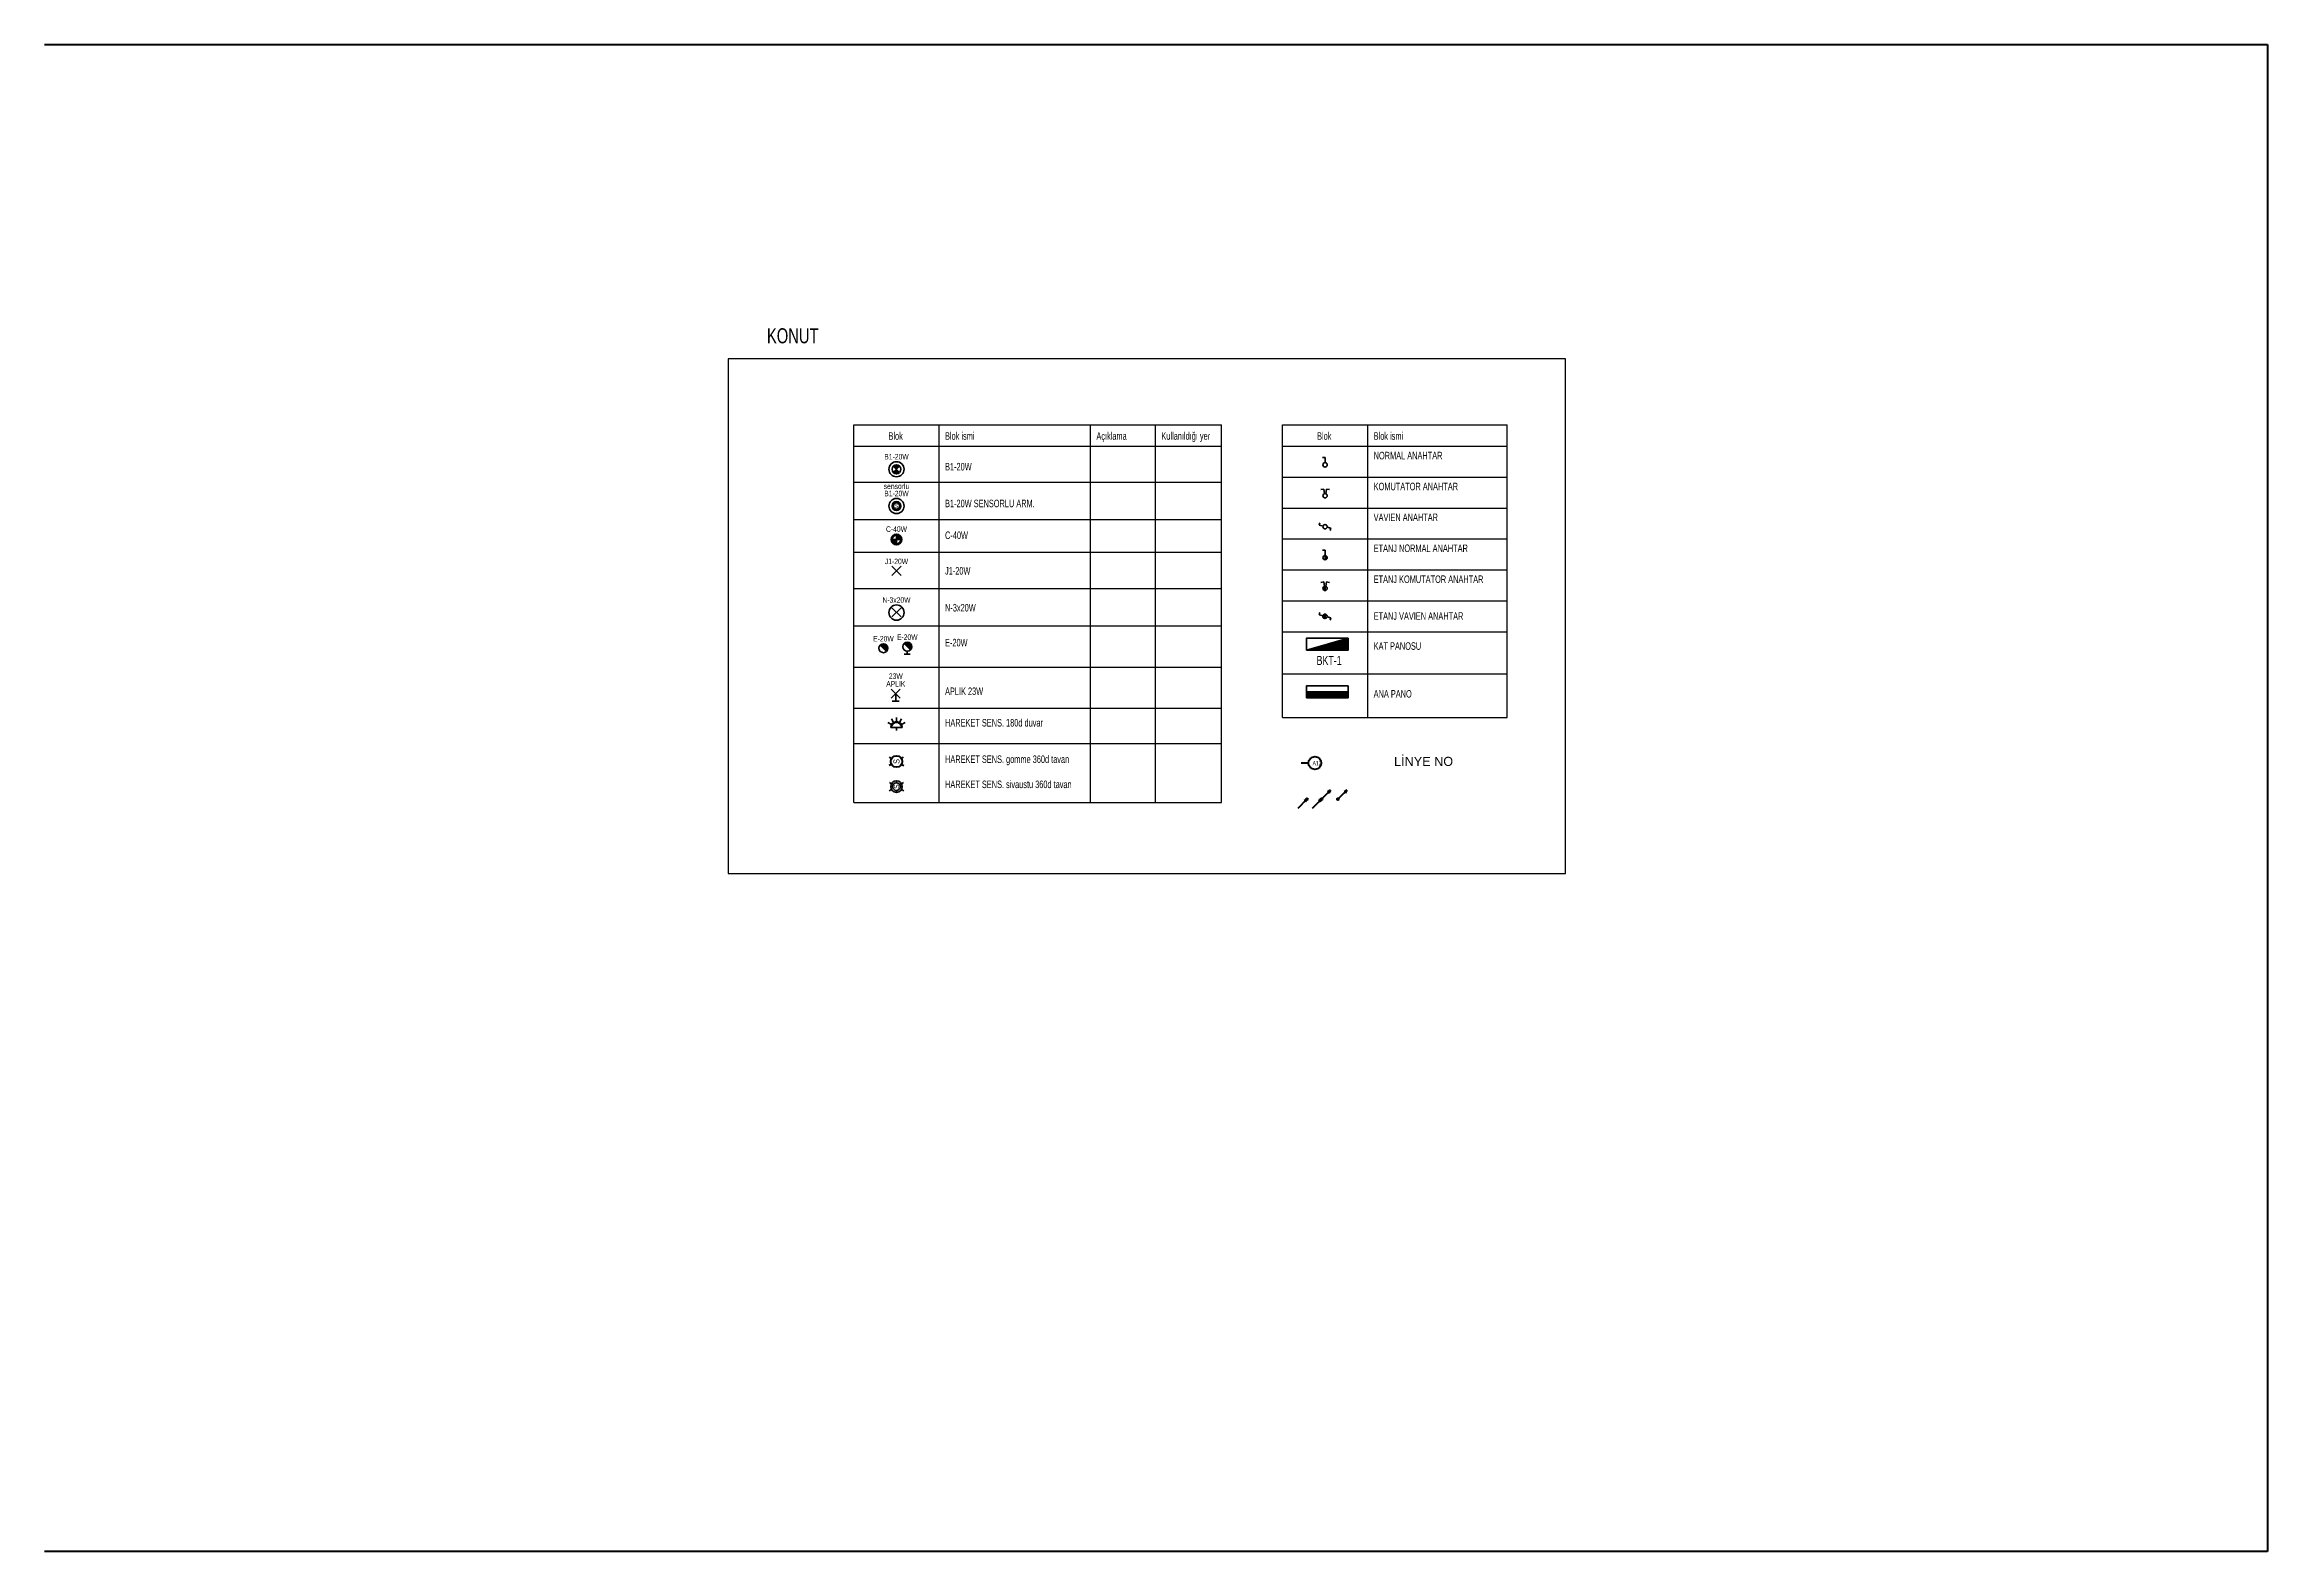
# Model space of a CAD drawing. Header units: millimetres. Extents: x 1852829 to 1882754, y -270850 to -231658.
# Drawn here: x 1872124 to 1876547, y -249346 to -246346 of the extents above; entities that cross this region are included whole.
import ezdxf
from ezdxf.enums import TextEntityAlignment as Align

# ---------------------------------------------------------------- set-up
doc = ezdxf.new("R2010")
doc.units = ezdxf.units.MM
doc.linetypes.add('CONTINOUS', pattern=[0])
doc.linetypes.add('CONTINU', pattern=[0])
for name, color, linetype, lineweight in [('a_çerçeve_line', 7, 'Continuous', 50), ('Aydınlatma', 4, 'CONTINOUS', 35), ('Aydınlatma_', 3, 'Continuous', 40), ('Genel', 4, 'CONTINOUS', 40), ('genell', 4, 'Continuous', 25), ('Priz', 6, 'CONTINOUS', 40)]:
    doc.layers.add(name, color=color, linetype=linetype, lineweight=lineweight)
doc.styles.add('Grupcad', font='arial.ttf', dxfattribs={"width": 0.7})
doc.styles.add('OL', font='tsimplex.shx', dxfattribs={"width": 0.8, "height": 12})
doc.styles.add('ROMANTUR', font='arial.ttf', dxfattribs={"width": 0.7})

msp = doc.modelspace()

# ---------------------------------------------------------------- texts
at = {"layer": 'Aydınlatma', "linetype": 'CONTINU', "style": 'Grupcad', "width": 0.7}
for s, p in [('B1-20W', (1873915.9, -247187)), ('NORMAL ANAHTAR', (1874768.8, -247164.9)), ('KOMUTATOR ANAHTAR', (1874768.8, -247226.4)), ('B1-20W SENSORLU ARM.', (1873915.9, -247260.2)), ('C-40W', (1873915.9, -247323.5)), ('VAVIEN ANAHTAR', (1874768.8, -247287.9)), ('ETANJ NORMAL ANAHTAR', (1874768.8, -247349.4)), ('J1-20W', (1873915.9, -247394.3)), ('ETANJ KOMUTATOR ANAHTAR', (1874768.8, -247411)), ('N-3x20W', (1873915.9, -247467.7)), ('ETANJ VAVIEN ANAHTAR', (1874768.8, -247484.3)), ('E-20W', (1873915.9, -247537.2)), ('KAT PANOSU', (1874768.8, -247544)), ('APLIK 23W', (1873915.9, -247634)), ('ANA PANO', (1874768.8, -247639.1)), ('HAREKET SENS. 180d duvar', (1873915.9, -247696.7)), ('HAREKET SENS. gomme 360d tavan', (1873915.9, -247769.3)), ('HAREKET SENS. sivaustu 360d tavan', (1873915.9, -247819.3))]:
    msp.add_text(s, height=15, dxfattribs=at).set_placement(p, align=Align.MIDDLE_LEFT)
at = {"layer": 'Aydınlatma', "linetype": 'CONTINU', "style": 'ROMANTUR', "width": 0.7}
msp.add_text('BKT-1', height=18, dxfattribs=at).set_placement((1874680.1, -247572.7), align=Align.MIDDLE_CENTER)
at = {"layer": 'genell', "color": 3, "linetype": 'CONTINOUS', "style": 'Grupcad', "width": 0.7}
msp.add_text('KONUT', height=30, dxfattribs=at).set_placement((1873561.5, -246926.4), align=Align.MIDDLE_LEFT)
at = {"layer": 'genell', "color": 2, "linetype": 'CONTINOUS', "style": 'Grupcad', "width": 0.7}
for p in [(1873817.6, -247125.9), (1874670.5, -247125.9)]:
    msp.add_text('Blok', height=15, dxfattribs=at).set_placement(p, align=Align.MIDDLE_CENTER)
for s, p in [('Blok ismi', (1873915.9, -247125.9)), ('Açıklama', (1874217.1, -247125.9)), ('Kullanıldığı yer', (1874346.4, -247125.9)), ('Blok ismi', (1874768.8, -247125.9))]:
    msp.add_text(s, height=15, dxfattribs=at).set_placement(p, align=Align.MIDDLE_LEFT)
at = {"layer": 'Priz', "color": 4, "linetype": 'CONTINU', "style": 'ROMANTUR'}
msp.add_text('LİNYE NO', height=18, dxfattribs=at).set_placement((1874809.5, -247782.6))
at = {"layer": 'Priz', "color": 4, "linetype": 'CONTINU', "style": 'OL', "width": 0.7}
msp.add_text('A12', height=8.4, rotation=360, dxfattribs=at).set_placement((1874647.3, -247781.5))

# ---------------------------------------------------------------- blocks, each defined once
blk = doc.blocks.new('NORMAL ANAHTAR')
at = {"layer": 'Aydınlatma', "color": 6, "linetype": 'CONTINU'}
for p, q in [((0, 18.8), (-4.9, 18.8)), ((0, 8.6), (0, 18.8))]:
    blk.add_line(p, q, dxfattribs=at)
blk.add_circle((0, 4.3), 4.32, dxfattribs=at)
blk = doc.blocks.new('KOMUTATOR ANAHTAR')
at = {"layer": 'Aydınlatma', "color": 6, "linetype": 'CONTINU'}
for p, q in [((-2.9, 17.5), (-8.6, 16.5)), ((-1.4, 8.4), (-2.9, 17.5)), ((1.4, 8.4), (2.9, 17.5)), ((2.9, 17.5), (8.6, 16.5))]:
    blk.add_line(p, q, dxfattribs=at)
blk.add_circle((0, 4.3), 4.32, dxfattribs=at)
blk = doc.blocks.new('VAVIEN ANAHTAR')
at = {"layer": 'Aydınlatma', "color": 6, "linetype": 'CONTINU'}
for p, q in [((-11.5, 7.4), (-10.2, 12.1)), ((-4, 5.4), (-11.5, 7.4)), ((4.3, 3.2), (11.5, 1.3)), ((10.3, -3.3), (11.5, 1.3))]:
    blk.add_line(p, q, dxfattribs=at)
blk.add_circle((0.2, 4.3), 4.32, dxfattribs=at)
blk = doc.blocks.new('ETANJ NORMAL ANAHTAR')
at = {"layer": 'Aydınlatma', "linetype": 'CONTINU'}
h = blk.add_hatch(color=6, dxfattribs=at)
edge = h.paths.add_edge_path()
edge.add_arc((0.1, 4.3), 4.32, 270, 450)
edge.add_line((0.1, 8.6), (0.1, 0))
at = {"layer": 'Aydınlatma', "color": 6, "linetype": 'CONTINU'}
for p, q in [((0.1, 18.8), (-4.8, 18.8)), ((0.1, 8.6), (0.1, 18.8)), ((0.1, 0), (0.1, 8.6))]:
    blk.add_line(p, q, dxfattribs=at)
blk.add_circle((0.1, 4.3), 4.32, dxfattribs=at)
blk.add_arc((0.1, 4.3), 4.32, 270, 90, dxfattribs=at)
blk = doc.blocks.new('ETANJ KOMUTATOR ANAHTAR')
at = {"layer": 'Aydınlatma', "linetype": 'CONTINU'}
h = blk.add_hatch(color=6, dxfattribs=at)
edge = h.paths.add_edge_path()
edge.add_arc((0, 4.3), 4.32, 90, 270)
edge.add_line((0, 0), (0, 8.6))
at = {"layer": 'Aydınlatma', "color": 6, "linetype": 'CONTINU'}
for p, q in [((-2.9, 17.5), (-8.6, 16.5)), ((-1.4, 8.4), (-2.9, 17.5)), ((0, 8.6), (0, 0)), ((1.4, 8.4), (2.9, 17.5)), ((2.9, 17.5), (8.6, 16.5))]:
    blk.add_line(p, q, dxfattribs=at)
blk.add_circle((0, 4.3), 4.32, dxfattribs=at)
blk.add_arc((0, 4.3), 4.32, 90, 270, dxfattribs=at)
blk = doc.blocks.new('ETANJ VAVIEN ANAHTAR')
at = {"layer": 'Aydınlatma', "linetype": 'CONTINU'}
h = blk.add_hatch(color=6, dxfattribs=at)
edge = h.paths.add_edge_path()
edge.add_arc((0, 4.3), 4.32, 75, 255)
edge.add_line((-1.1, 0.1), (1.1, 8.5))
at = {"layer": 'Aydınlatma', "color": 6, "linetype": 'CONTINU'}
for p, q in [((-11.6, 7.4), (-10.4, 12.1)), ((-4.2, 5.4), (-11.6, 7.4)), ((1.1, 8.5), (-1.1, 0.1)), ((4.2, 3.2), (11.4, 1.3)), ((10.1, -3.3), (11.4, 1.3))]:
    blk.add_line(p, q, dxfattribs=at)
blk.add_circle((0, 4.3), 4.32, dxfattribs=at)
blk.add_arc((0, 4.3), 4.32, 75, 255, dxfattribs=at)
blk = doc.blocks.new('N-3x20W')
at = {"layer": 'Aydınlatma', "color": 6, "linetype": 'CONTINU'}
for p, q in [((9, 9), (-9, -9)), ((-9, 9), (9, -9))]:
    blk.add_line(p, q, dxfattribs=at)
at = {"layer": 'Aydınlatma', "linetype": 'CONTINU'}
blk.add_circle((0, -0.3), 15.1, dxfattribs=at)
at = {"layer": 'Aydınlatma', "linetype": 'CONTINU', "style": 'Grupcad', "width": 0.7, "flags": 8}
blk.add_attdef('N-3X20W', text='', height=11, dxfattribs=at).set_placement((0, 24.8), align=Align.MIDDLE_CENTER)
blk = doc.blocks.new('HAREKET SENS. 180d duvar')
at = {"layer": 'Aydınlatma', "color": 2, "linetype": 'CONTINU'}
for p, q in [((-17.2, 15.9), (-10, 11.7)), ((-11.5, 6), (11.5, 6)), ((-5.8, 15.9), (-9.9, 23.1)), ((0, 17.5), (0, 25.8)), ((0, 6), (0, 0)), ((5.7, 16), (9.9, 23.2)), ((17.1, 15.9), (10, 11.8))]:
    blk.add_line(p, q, dxfattribs=at)
blk.add_arc((0, 6), 11.5, 0, 180, dxfattribs=at)
at = {"layer": 'Aydınlatma', "linetype": 'CONTINU'}
blk.add_arc((0, 6), 9.76, 0, 180, dxfattribs=at)
blk = doc.blocks.new('B1-20W')
at = {"layer": 'Aydınlatma', "linetype": 'CONTINU'}
h = blk.add_hatch(color=1, dxfattribs=at)
edge = h.paths.add_edge_path()
edge.add_arc((0, 0), 8.91, 45, 135)
edge.add_line((-6.3, 6.3), (6.3, -6.3))
edge.add_arc((0, 0), 8.91, 225, 315, ccw=False)
edge.add_line((-6.3, -6.3), (6.3, 6.3))
at = {"layer": 'Aydınlatma', "color": 1, "linetype": 'CONTINU'}
for p, q in [((-6.3, 6.3), (6.3, -6.3)), ((6.3, 6.3), (-6.3, -6.3))]:
    blk.add_line(p, q, dxfattribs=at)
at = {"layer": 'Aydınlatma', "color": 4, "linetype": 'CONTINU'}
blk.add_circle((0, 0), 15, dxfattribs=at)
at = {"layer": 'Aydınlatma', "color": 1, "linetype": 'CONTINU'}
blk.add_circle((0, 0), 8.91, dxfattribs=at)
for start, end in [(45, 135), (225, 315)]:
    blk.add_arc((0, 0), 8.91, start, end, dxfattribs=at)
at = {"layer": 'Aydınlatma', "linetype": 'CONTINU', "style": 'Grupcad', "width": 0.7, "flags": 8}
blk.add_attdef('B1-20W', text='', height=11, dxfattribs=at).set_placement((0, 25), align=Align.MIDDLE_CENTER)
blk = doc.blocks.new('B1-20W SENSORLU ARM.')
at = {"layer": 'Aydınlatma', "color": 1, "linetype": 'CONTINU'}
for p, q in [((-6.3, 6.3), (-4.3, 4.3)), ((6.3, 6.3), (4.3, 4.3)), ((-4.3, -4.3), (-6.3, -6.3)), ((4.3, -4.3), (6.3, -6.3))]:
    blk.add_line(p, q, dxfattribs=at)
at = {"layer": 'Aydınlatma', "linetype": 'CONTINU'}
blk.add_circle((0, 0), 15, dxfattribs=at)
at = {"layer": 'Aydınlatma', "color": 1, "linetype": 'CONTINU'}
for radius in [8.91, 6.14]:
    blk.add_circle((0, 0), radius, dxfattribs=at)
at = {"layer": 'Aydınlatma', "linetype": 'CONTINU', "style": 'Grupcad', "width": 0.7, "flags": 8}
for tag, p in [('SENSORLU', (0, 39.4)), ('B1-20W', (0, 25))]:
    blk.add_attdef(tag, text='', height=11, dxfattribs=at).set_placement(p, align=Align.MIDDLE_CENTER)
at = {"layer": 'Aydınlatma', "color": 4, "linetype": 'CONTINU', "style": 'Grupcad', "width": 0.7, "flags": 8}
blk.add_attdef('S.', text='', height=8, dxfattribs=at).set_placement((0, 0), align=Align.MIDDLE_CENTER)
blk = doc.blocks.new('C-20W')
at = {"layer": 'Aydınlatma', "linetype": 'CONTINU'}
h = blk.add_hatch(color=1, dxfattribs=at)
h.paths.add_polyline_path([(8.7, 0), (0, 0), (0, 8.7, -0.414214)])
h.paths.add_polyline_path([(0, -8.7, -0.414214), (-8.7, 0), (0, 0)])
at = {"layer": 'Aydınlatma', "color": 1, "linetype": 'CONTINU'}
for p, q in [((8.7, 0), (-8.7, 0)), ((0, 8.7), (0, -8.7))]:
    blk.add_line(p, q, dxfattribs=at)
at = {"layer": 'Aydınlatma', "linetype": 'CONTINU'}
blk.add_circle((0, 0), 10.7, dxfattribs=at)
at = {"layer": 'Aydınlatma', "color": 1, "linetype": 'CONTINU'}
blk.add_circle((0, 0), 8.7, dxfattribs=at)
at = {"layer": 'Aydınlatma', "linetype": 'CONTINU', "style": 'Grupcad', "width": 0.7, "flags": 8}
blk.add_attdef('C-40W', text='', height=11, dxfattribs=at).set_placement((0, 20.7), align=Align.MIDDLE_CENTER)
blk = doc.blocks.new('HAREKET SENS. gomme 360d tavan')
at = {"layer": 'Aydınlatma_', "color": 2, "linetype": 'CONTINU'}
for p, q in [((-9.9, 5.8), (-14.2, 8.3)), ((9.9, 5.8), (14.2, 8.3)), ((-10, -5.8), (-14.3, -8.3)), ((10, -5.8), (14.3, -8.3))]:
    blk.add_line(p, q, dxfattribs=at)
at = {"layer": 'Aydınlatma_', "color": 4, "linetype": 'CONTINU'}
blk.add_circle((0, 0), 11.5, dxfattribs=at)
at = {"layer": 'Aydınlatma_', "color": 2, "linetype": 'CONTINU', "style": 'Grupcad', "width": 0.7, "flags": 8}
blk.add_attdef('S', text='', height=12, rotation=90, dxfattribs=at).set_placement((0, 0), align=Align.MIDDLE_CENTER)
blk = doc.blocks.new('HAREKET SENS. sivaustu 360d tavan')
at = {"layer": 'Aydınlatma', "color": 2, "linetype": 'CONTINU'}
for p, q in [((-9.9, 5.8), (-14.2, 8.3)), ((9.9, 5.8), (14.2, 8.3)), ((-10, -5.8), (-14.3, -8.3)), ((10, -5.8), (14.3, -8.3))]:
    blk.add_line(p, q, dxfattribs=at)
at = {"layer": 'Aydınlatma', "linetype": 'CONTINU'}
for p, q in [((-7.7, 0), (-11.5, 0)), ((0, 7.7), (0, 11.5)), ((0, 11.5), (0, 7.7)), ((7.7, 0), (11.5, 0)), ((0, -7.7), (0, -11.5))]:
    blk.add_line(p, q, dxfattribs=at)
for radius in [11.5, 7.66]:
    blk.add_circle((0, 0), radius, dxfattribs=at)
at = {"layer": 'Aydınlatma', "color": 2, "linetype": 'CONTINU', "style": 'Grupcad', "width": 0.7, "flags": 8}
blk.add_attdef('S', text='', height=11, rotation=90, dxfattribs=at).set_placement((0, 0), align=Align.MIDDLE_CENTER)
blk = doc.blocks.new('E-20W')
at = {"layer": 'Aydınlatma', "linetype": 'CONTINU'}
h = blk.add_hatch(color=1, dxfattribs=at)
edge = h.paths.add_edge_path()
edge.add_arc((0, 14.9), 8.91, 360, 495, ccw=False)
edge.add_arc((0, 14.9), 8.91, 315, 360, ccw=False)
edge.add_line((6.3, 8.6), (-6.3, 21.2))
at = {"layer": 'Aydınlatma', "color": 1, "linetype": 'CONTINU'}
blk.add_line((6.3, 8.6), (-6.3, 21.2), dxfattribs=at)
at = {"layer": 'Aydınlatma', "linetype": 'CONTINU'}
for p, q in [((-6, 0), (6, 0)), ((0, 6), (0, 0))]:
    blk.add_line(p, q, dxfattribs=at)
at = {"layer": 'Aydınlatma', "color": 1, "linetype": 'CONTINU'}
blk.add_circle((0, 14.9), 8.91, dxfattribs=at)
at = {"layer": 'Aydınlatma', "linetype": 'CONTINU', "style": 'Grupcad', "width": 0.7, "flags": 8}
blk.add_attdef('E-20W', text='', height=11, dxfattribs=at).set_placement((0, 33.8), align=Align.MIDDLE_CENTER)
blk = doc.blocks.new('J1-20W')
at = {"layer": 'Aydınlatma', "color": 1, "linetype": 'CONTINU'}
for p, q in [((9, 9), (-9, -9)), ((-9, 9), (9, -9))]:
    blk.add_line(p, q, dxfattribs=at)
at = {"layer": 'Aydınlatma', "linetype": 'CONTINU', "style": 'Grupcad', "width": 0.7, "flags": 8}
blk.add_attdef('J1-20W', text='', height=11, dxfattribs=at).set_placement((0, 18.7), align=Align.MIDDLE_CENTER)
blk = doc.blocks.new('APLIK dahili tip1-23W')
at = {"layer": 'Aydınlatma', "color": 1, "linetype": 'CONTINU'}
for p, q in [((9, 24), (-9, 6)), ((-9, 24), (9, 6))]:
    blk.add_line(p, q, dxfattribs=at)
at = {"layer": 'Aydınlatma', "linetype": 'CONTINU'}
for p, q in [((-7, 0), (7, 0)), ((0, 15), (0, 0)), ((0, 0), (0, 0))]:
    blk.add_line(p, q, dxfattribs=at)
at = {"layer": 'Aydınlatma', "linetype": 'CONTINU', "style": 'Grupcad', "width": 0.7, "flags": 8}
for tag, p in [('23W', (0, 50)), ('APLIK', (0, 34.5))]:
    blk.add_attdef(tag, text='', height=11, dxfattribs=at).set_placement(p, align=Align.MIDDLE_CENTER)
blk = doc.blocks.new('KAT PANOSU')
at = {"layer": 'Aydınlatma', "linetype": 'CONTINU'}
h = blk.add_hatch(dxfattribs=at)
h.set_pattern_fill('ANSI31', color=2)
h.set_pattern_definition([(45, (274.5771, -113244.44112), (-0.08838834765, 0.08838834765), [])])
h.paths.add_polyline_path([(41.5, 11.9), (-41.5, -11.9), (41.5, -11.9)])
at = {"layer": 'Aydınlatma', "color": 2, "linetype": 'CONTINU'}
blk.add_line((-41.5, -11.9), (41.5, 11.9), dxfattribs=at)
blk.add_line((-41.5, -11.9), (41.5, 11.9), dxfattribs=at)
blk.add_line((-41.5, -11.9), (41.5, 11.9), dxfattribs=at)
blk.add_line((-41.5, -11.9), (41.5, 11.9), dxfattribs=at)
blk.add_line((-41.5, -11.9), (41.5, 11.9), dxfattribs=at)
blk.add_line((-41.5, -11.9), (41.5, 11.9), dxfattribs=at)
blk.add_lwpolyline([(-41.5, -11.9), (-41.5, 11.9), (41.5, 11.9), (41.5, -11.9)], close=True, dxfattribs=at)
blk.add_lwpolyline([(-41.5, -11.9), (-41.5, 11.9), (41.5, 11.9), (41.5, -11.9)], close=True, dxfattribs=at)
blk.add_lwpolyline([(-41.5, -11.9), (-41.5, 11.9), (41.5, 11.9), (41.5, -11.9)], close=True, dxfattribs=at)
blk.add_lwpolyline([(-41.5, -11.9), (-41.5, 11.9), (41.5, 11.9), (41.5, -11.9)], close=True, dxfattribs=at)
blk.add_lwpolyline([(-41.5, -11.9), (-41.5, 11.9), (41.5, 11.9), (41.5, -11.9)], close=True, dxfattribs=at)
blk.add_lwpolyline([(-41.5, -11.9), (-41.5, 11.9), (41.5, 11.9), (41.5, -11.9)], close=True, dxfattribs=at)
blk = doc.blocks.new('ANA PANO')
at = {"layer": 'Aydınlatma', "linetype": 'CONTINU'}
h = blk.add_hatch(dxfattribs=at)
h.set_pattern_fill('ANSI31', color=2)
h.set_pattern_definition([(45, (274.5771, -113160.09602), (-0.08838834765, 0.08838834765), [])])
h.paths.add_polyline_path([(41.5, -11.9), (41.5, 0), (-41.5, 0), (-41.5, -11.9)])
at = {"layer": 'Aydınlatma', "color": 2, "linetype": 'CONTINU'}
blk.add_line((41.5, 0), (-41.5, 0), dxfattribs=at)
blk.add_lwpolyline([(-41.5, -11.9), (-41.5, 11.9), (41.5, 11.9), (41.5, -11.9)], close=True, dxfattribs=at)
blk.add_lwpolyline([(-41.5, -11.9), (-41.5, 11.9), (41.5, 11.9), (41.5, -11.9)], close=True, dxfattribs=at)
blk.add_lwpolyline([(-41.5, -11.9), (-41.5, 11.9), (41.5, 11.9), (41.5, -11.9)], close=True, dxfattribs=at)
blk.add_lwpolyline([(-41.5, -11.9), (-41.5, 11.9), (41.5, 11.9), (41.5, -11.9)], close=True, dxfattribs=at)
blk.add_lwpolyline([(-41.5, -11.9), (-41.5, 11.9), (41.5, 11.9), (41.5, -11.9)], close=True, dxfattribs=at)
blk.add_lwpolyline([(-41.5, -11.9), (-41.5, 11.9), (41.5, 11.9), (41.5, -11.9)], close=True, dxfattribs=at)
blk = doc.blocks.new('ASAGIDAN GELEN HAT')
at = {"linetype": 'Continuous'}
blk.add_hatch(color=0, dxfattribs=at).paths.add_polyline_path([(-5.7, -3.4), (-3.5, -5.6), (0, 0)])
h = blk.add_hatch(color=7, dxfattribs=at)
edge = h.paths.add_edge_path()
edge.add_arc((0, 0), 1.75, 0, 360)
at = {"color": 0, "linetype": 'Continuous'}
for p, q in [((-17.8, -17.8), (0, 0)), ((0, 0), (-5.7, -3.4)), ((0, 0), (-3.5, -5.6)), ((-5.7, -3.4), (-3.5, -5.6))]:
    blk.add_line(p, q, dxfattribs=at)
at = {"color": 7, "linetype": 'Continuous'}
blk.add_circle((0, 0), 1.75, dxfattribs=at)
blk = doc.blocks.new('YUKARIYA GIDEN HAT')
at = {"linetype": 'Continuous'}
h = blk.add_hatch(color=7, dxfattribs=at)
edge = h.paths.add_edge_path()
edge.add_arc((0, 0), 1.75, 0, 360)
blk.add_hatch(color=0, dxfattribs=at).paths.add_polyline_path([(12.1, 14.3), (14.3, 12.1), (17.8, 17.8)])
at = {"color": 0, "linetype": 'Continuous'}
for p, q in [((0, 0), (17.8, 17.8)), ((17.8, 17.8), (12.1, 14.3)), ((12.1, 14.3), (14.3, 12.1)), ((17.8, 17.8), (14.3, 12.1))]:
    blk.add_line(p, q, dxfattribs=at)
at = {"color": 7, "linetype": 'Continuous'}
blk.add_circle((0, 0), 1.75, dxfattribs=at)
blk = doc.blocks.new('ASAGIDAN YUKARIYA HAT')
at = {"color": 0, "linetype": 'CONTINOUS'}
for name in ['ASAGIDAN GELEN HAT', 'YUKARIYA GIDEN HAT']:
    blk.add_blockref(name, (0, 0), dxfattribs=at)
blk = doc.blocks.new('E-20W AST')
at = {"layer": 'Aydınlatma', "linetype": 'CONTINU'}
h = blk.add_hatch(color=1, dxfattribs=at)
edge = h.paths.add_edge_path()
edge.add_arc((0, 0), 8.91, 360, 495, ccw=False)
edge.add_arc((0, 0), 8.91, 315, 360, ccw=False)
edge.add_line((6.3, -6.3), (-6.3, 6.3))
at = {"layer": 'Aydınlatma', "color": 1, "linetype": 'CONTINU'}
blk.add_line((6.3, -6.3), (-6.3, 6.3), dxfattribs=at)
blk.add_circle((0, 0), 8.91, dxfattribs=at)
at = {"layer": 'Aydınlatma', "linetype": 'CONTINU', "style": 'Grupcad', "width": 0.7, "flags": 8}
blk.add_attdef('E-20W', text='', height=11, dxfattribs=at).set_placement((0, 18.9), align=Align.MIDDLE_CENTER)

# ---------------------------------------------------------------- linework, layer by layer
at = {"layer": 'a_çerçeve_line'}
for p, q in [((1872123.9, -246346.5), (1876547.4, -246346.5)), ((1876547.4, -246346.5), (1876547.4, -249346.5)), ((1876547.4, -249346.5), (1872123.9, -249346.5))]:
    msp.add_line(p, q, dxfattribs=at)
at = {"layer": 'genell', "color": 251, "linetype": 'CONTINOUS'}
for p, q in [((1873734.5, -247855.4), (1873734.5, -247103.7)), ((1873734.5, -247103.7), (1874465.7, -247103.7)), ((1873904, -247855.4), (1873904, -247103.7)), ((1874205.2, -247855.4), (1874205.2, -247103.7)), ((1874334.4, -247855.4), (1874334.4, -247103.7)), ((1874465.7, -247855.4), (1874465.7, -247103.7)), ((1874587.4, -247686.4), (1874587.4, -247103.7)), ((1874587.4, -247103.7), (1875034.1, -247103.7)), ((1874756.9, -247686.4), (1874756.9, -247103.7)), ((1875034.1, -247686.4), (1875034.1, -247103.7)), ((1873734.5, -247146.2), (1873904, -247146.2)), ((1873904, -247146.2), (1874465.7, -247146.2)), ((1874587.4, -247146.2), (1875034.1, -247146.2)), ((1873734.5, -247217.8), (1873904, -247217.8)), ((1873904, -247217.8), (1874465.7, -247217.8)), ((1874587.4, -247207.7), (1875034.1, -247207.7)), ((1874587.4, -247269.3), (1875034.1, -247269.3)), ((1873734.5, -247291.8), (1873904, -247291.8)), ((1873904, -247291.8), (1874465.7, -247291.8)), ((1873734.5, -247357.2), (1873904, -247357.2)), ((1873904, -247357.2), (1874465.7, -247357.2)), ((1874587.4, -247330.8), (1875034.1, -247330.8)), ((1874587.4, -247392.3), (1875034.1, -247392.3)), ((1873734.5, -247429.8), (1873904, -247429.8)), ((1873904, -247429.8), (1874465.7, -247429.8)), ((1874587.4, -247453.9), (1875034.1, -247453.9)), ((1873734.5, -247503.7), (1873904, -247503.7)), ((1873904, -247503.7), (1874465.7, -247503.7)), ((1874587.4, -247515.4), (1875034.1, -247515.4)), ((1873734.5, -247586.1), (1873904, -247586.1)), ((1873734.5, -247586.1), (1873904, -247586.1)), ((1873904, -247586.1), (1874465.7, -247586.1)), ((1874587.4, -247599.3), (1875034.1, -247599.3)), ((1873734.5, -247667.6), (1873904, -247667.6)), ((1873904, -247667.6), (1874465.7, -247667.6)), ((1874587.4, -247686.4), (1875034.1, -247686.4)), ((1873734.5, -247737.8), (1873904, -247737.8)), ((1873904, -247737.8), (1874465.7, -247737.8)), ((1873734.5, -247855.4), (1873904, -247855.4)), ((1873904, -247855.4), (1874465.7, -247855.4))]:
    msp.add_line(p, q, dxfattribs=at)
at = {"layer": 'genell', "linetype": 'CONTINOUS'}
msp.add_lwpolyline([(1875150.5, -246972), (1873484.6, -246972), (1873484.6, -247997), (1875150.5, -247997)], close=True, dxfattribs=at)
at = {"layer": 'Priz', "color": 4, "linetype": 'CONTINU'}
msp.add_line((1874639.1, -247776.9), (1874624.3, -247776.9), dxfattribs=at)
msp.add_circle((1874651.8, -247776.9), 12.7, dxfattribs=at)

# ---------------------------------------------------------------- block references
at = {"layer": 'Aydınlatma', "linetype": 'CONTINU'}
ref = msp.add_blockref('B1-20W', (1873819.3, -247192.1), dxfattribs=at)
ref.add_attrib('B1-20W', 'B1-20W', dxfattribs={"layer": 'Aydınlatma_', "color": 4, "linetype": 'Continuous', "height": 11, "style": 'Grupcad', "width": 0.7}).set_placement((1873819.3, -247167.1), align=Align.MIDDLE_CENTER)
for name, p in [('NORMAL ANAHTAR', (1874672.2, -247187.6)), ('KOMUTATOR ANAHTAR', (1874672.2, -247249.1)), ('VAVIEN ANAHTAR', (1874672, -247310.7)), ('ETANJ NORMAL ANAHTAR', (1874672.1, -247372.2)), ('ETANJ KOMUTATOR ANAHTAR', (1874672.2, -247433.7)), ('ETANJ VAVIEN ANAHTAR', (1874672.2, -247489.1)), ('KAT PANOSU', (1874676.5, -247540.4)), ('ANA PANO', (1874676.5, -247635.4)), ('HAREKET SENS. 180d duvar', (1873819.3, -247711.9))]:
    msp.add_blockref(name, p, dxfattribs=at)
ref = msp.add_blockref('B1-20W SENSORLU ARM.', (1873819.3, -247265.3), dxfattribs=at)
ref.add_attrib('S.', 'S', dxfattribs={"layer": 'Aydınlatma_', "color": 4, "linetype": 'Continuous', "height": 8, "style": 'Grupcad', "width": 0.7}).set_placement((1873819.3, -247265.3), align=Align.MIDDLE_CENTER)
ref.add_attrib('B1-20W', 'B1-20W', dxfattribs={"layer": 'Aydınlatma_', "color": 4, "linetype": 'Continuous', "height": 11, "style": 'Grupcad', "width": 0.7}).set_placement((1873819.3, -247240.3), align=Align.MIDDLE_CENTER)
ref.add_attrib('SENSORLU', 'sensorlu', dxfattribs={"layer": 'Aydınlatma_', "color": 4, "linetype": 'Continuous', "height": 11, "style": 'Grupcad', "width": 0.7}).set_placement((1873819.3, -247225.9), align=Align.MIDDLE_CENTER)
ref = msp.add_blockref('C-20W', (1873819.3, -247331.9), dxfattribs=at)
ref.add_attrib('C-20W', 'C-40W', dxfattribs={"layer": 'Aydınlatma_', "color": 4, "linetype": 'Continuous', "height": 11, "style": 'Grupcad', "width": 0.7}).set_placement((1873819.3, -247311.2), align=Align.MIDDLE_CENTER)
ref = msp.add_blockref('J1-20W', (1873819.3, -247394.3), dxfattribs=at)
ref.add_attrib('J1-20W', 'J1-20W', dxfattribs={"layer": 'Aydınlatma_', "color": 4, "linetype": 'CONTINU', "height": 11, "style": 'Grupcad', "width": 0.7}).set_placement((1873819.3, -247375.5), align=Align.MIDDLE_CENTER)
ref = msp.add_blockref('N-3x20W', (1873819.3, -247477.1), dxfattribs=at)
ref.add_attrib('N-3X20W', 'N-3x20W', dxfattribs={"layer": 'Aydınlatma_', "color": 4, "linetype": 'Continuous', "height": 11, "style": 'Grupcad', "width": 0.7}).set_placement((1873819.3, -247452.3), align=Align.MIDDLE_CENTER)
at = {"layer": 'Aydınlatma'}
ref = msp.add_blockref('E-20W AST', (1873793.3, -247548.3), dxfattribs=at)
ref.add_attrib('E-20W', 'E-20W', dxfattribs={"linetype": 'CONTINU', "height": 11, "style": 'Grupcad', "width": 0.7}).set_placement((1873793.3, -247529.4), align=Align.MIDDLE_CENTER)
at = {"layer": 'Aydınlatma', "linetype": 'CONTINU'}
ref = msp.add_blockref('E-20W', (1873840.8, -247560.2), dxfattribs=at)
ref.add_attrib('E-20W', 'E-20W', dxfattribs={"layer": 'Aydınlatma_', "color": 4, "linetype": 'ByBlock', "height": 11, "style": 'Grupcad', "width": 0.7}).set_placement((1873840.8, -247526.3), align=Align.MIDDLE_CENTER)
ref = msp.add_blockref('APLIK dahili tip1-23W', (1873817.9, -247654), dxfattribs=at)
ref.add_attrib('APLIK', 'APLIK', dxfattribs={"layer": 'Aydınlatma_', "color": 4, "linetype": 'ByBlock', "height": 11, "style": 'Grupcad', "width": 0.7}).set_placement((1873817.9, -247619.4), align=Align.MIDDLE_CENTER)
ref.add_attrib('23W', '23W', dxfattribs={"layer": 'Aydınlatma_', "color": 4, "linetype": 'ByBlock', "height": 11, "style": 'Grupcad', "width": 0.7}).set_placement((1873817.9, -247604), align=Align.MIDDLE_CENTER)
ref = msp.add_blockref('HAREKET SENS. gomme 360d tavan', (1873819.3, -247773.8), dxfattribs=at)
ref.add_attrib('S', 'S', dxfattribs={"layer": 'Aydınlatma_', "color": 4, "linetype": 'CONTINU', "height": 12, "rotation": 90, "style": 'Grupcad', "width": 0.7}).set_placement((1873819.3, -247773.8), align=Align.MIDDLE_CENTER)
ref = msp.add_blockref('HAREKET SENS. sivaustu 360d tavan', (1873819.3, -247823.8), dxfattribs=at)
ref.add_attrib('S', 'S', dxfattribs={"layer": 'Aydınlatma_', "color": 4, "linetype": 'CONTINU', "height": 11, "rotation": 90, "style": 'Grupcad', "width": 0.7}).set_placement((1873819.3, -247823.8), align=Align.MIDDLE_CENTER)
at = {"layer": 'Genel', "linetype": 'CONTINU'}
for name, p in [('ASAGIDAN GELEN HAT', (1874636.1, -247848.8)), ('ASAGIDAN YUKARIYA HAT', (1874665, -247848.8)), ('YUKARIYA GIDEN HAT', (1874697.7, -247848.8))]:
    msp.add_blockref(name, p, dxfattribs=at)

msp.set_redraw_order([(e.dxf.handle, doc.entitydb.next_handle()) for e in msp.query("TEXT MTEXT ATTDEF DIMENSION ARC_DIMENSION")])  # texts and dimensions are drawn at this point

doc.saveas('drawing.dxf')
